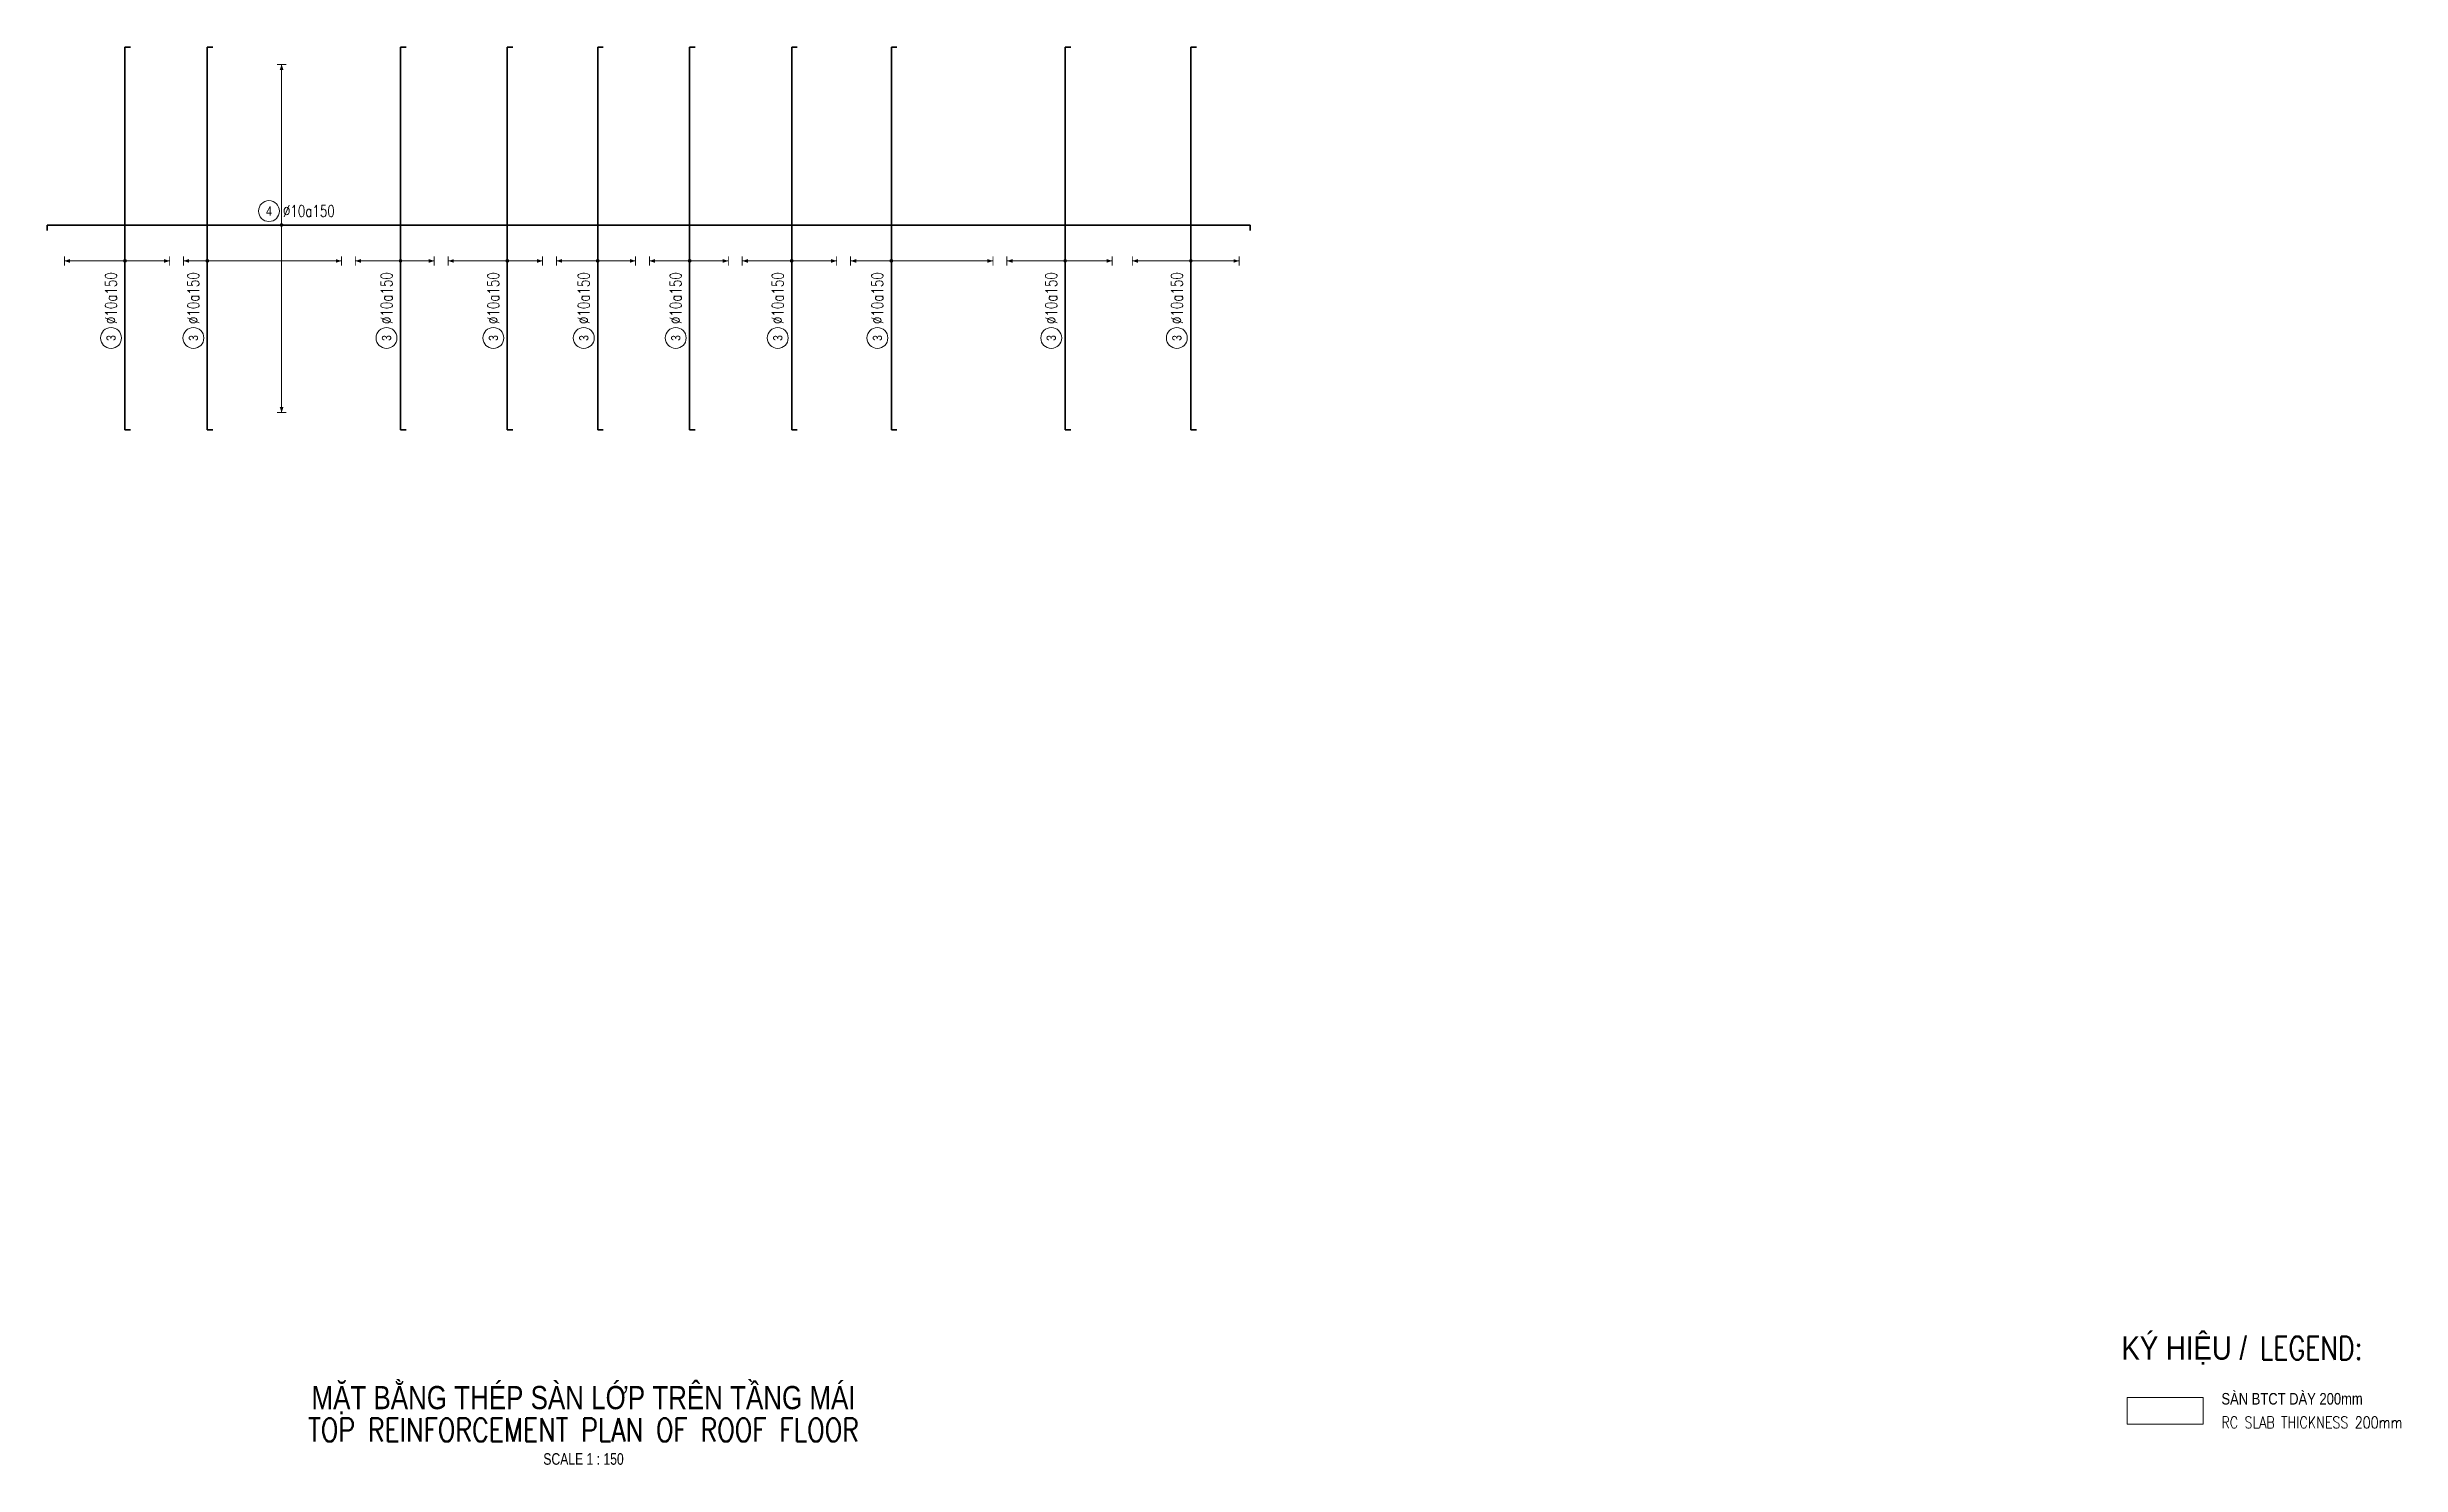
# Model space of a CAD drawing. Header units: millimetres. Extents: x -179076 to 245631, y -18667 to 64185.
# Drawn here: x 169586 to 245631, y 18374 to 64182 of the extents above; entities that cross this region are included whole.
import ezdxf
from ezdxf.enums import TextEntityAlignment as Align

# ---------------------------------------------------------------- set-up
doc = ezdxf.new("R2010")
doc.units = ezdxf.units.MM
doc.layers.get('0').update_dxf_attribs({"lineweight": 20})
for name, color, linetype, lineweight in [('NDC_S_ANNO', 7, 'Continuous', 20), ('NDC_S_CONTINUOUS', 3, 'Continuous', 20), ('NDC_S_DIM', 1, 'Continuous', 15), ('NDC_S_ENG TEXT', 2, 'Continuous', 20), ('NDC_S_ENG TITLE', 3, 'Continuous', 20), ('NDC_S_REBAR', 4, 'Continuous', 35), ('NDC_S_TEXT SYMBOL', 7, 'Continuous', 20), ('NDC_S_VN TEXT', 7, 'Continuous', 20), ('NDC_S_VN TITLE', 6, 'Continuous', 35)]:
    doc.layers.add(name, color=color, linetype=linetype, lineweight=lineweight)
doc.styles.add('ARIAL', font='arial.ttf', dxfattribs={"width": 0.8})
doc.styles.add('NDC_ANNO', font='', dxfattribs={"width": 0.8})
doc.styles.add('NDC_EN TXT', font='romans.shx', dxfattribs={"width": 0.8})
doc.styles.add('NDC_VIE TXT', font='arial.ttf', dxfattribs={"width": 0.8})
doc.styles.get('NDC_ANNO').set_extended_font_data('Dotum')

msp = doc.modelspace()

# ---------------------------------------------------------------- texts
at = {"layer": 'NDC_S_ENG TEXT', "attachment_point": 1, "line_spacing_factor": 0.7, "style": 'NDC_EN TXT'}
for s, insert, char_height in [('LEGEND:', (241075.1, 22523.6), 750), ('RC SLAB THICKNESS 200mm', (239832.4, 19934.3), 375)]:
    msp.add_mtext_dynamic_manual_height_columns(s, width=11151.525, gutter_width=10, heights=[0], dxfattribs=dict(at, insert=insert, char_height=char_height))
at = {"layer": 'NDC_S_VN TEXT', "style": 'NDC_VIE TXT', "width": 0.85}
msp.add_text('KÝ HIỆU /', height=750, dxfattribs=at).set_placement((236603, 22523.6), align=Align.TOP_LEFT)
at = {"layer": 'NDC_S_VN TEXT', "insert": (239832.4, 20697.7), "char_height": 375, "attachment_point": 1, "style": 'NDC_VIE TXT'}
msp.add_mtext_dynamic_manual_height_columns('SÀN BTCT DÀY 200mm', width=8485.707, gutter_width=10, heights=[0], dxfattribs=at)

# ---------------------------------------------------------------- blocks, each defined once
blk = doc.blocks.new('Drawing name_symbol')
at = {"layer": 'NDC_S_ENG TITLE', "style": 'NDC_EN TXT', "width": 0.8}
blk.add_attdef('SECTDET1', text='', height=5, dxfattribs=at).set_placement((0, 1.01), align=Align.CENTER)
at = {"layer": 'NDC_S_TEXT SYMBOL', "lineweight": 25, "style": 'NDC_ANNO', "width": 0.8}
blk.add_attdef('SSCALE', text='', height=2.5, dxfattribs=at).set_placement((0, -4), align=Align.CENTER)
at = {"layer": 'NDC_S_VN TITLE', "style": 'NDC_VIE TXT', "width": 0.8}
blk.add_attdef('SECTDET2', text='', height=5, dxfattribs=at).set_placement((0, 7.97), align=Align.CENTER)
blk = doc.blocks.new('*U240')
h = blk.add_hatch(color=6)
edge = h.paths.add_edge_path()
edge.add_arc((7.14, 0), 0.3, 0, 360)
at = {"layer": 'NDC_S_DIM', "color": 8}
for q in [(7.14, 34.59), (7.14, -40.41)]:
    blk.add_line((7.14, 0), q, dxfattribs=at)
for points in [[(6.14, 34.59, 0.2, 0.2, 0), (8.14, 34.59, 0, 0, 0)], [(6.14, -40.41, 0.2, 0.2, 0), (8.14, -40.41, 0, 0, 0)]]:
    blk.add_lwpolyline(points, format="xyseb", dxfattribs=at)
at = {"layer": 'NDC_S_DIM'}
blk.add_circle((4.42, 3), 2.25, dxfattribs=at)
at = {"layer": 'NDC_S_DIM', "color": 6}
blk.add_circle((7.14, 0), 0.3, dxfattribs=at)
at = {"layer": 'NDC_S_DIM', "color": 8}
for points in [[(6.74, 33.39), (7.14, 34.59), (7.54, 33.39)], [(6.74, -39.21), (7.14, -40.41), (7.54, -39.21)]]:
    blk.add_solid(points, dxfattribs=at)
at = {"layer": 'NDC_S_REBAR'}
for p, q in [((0, 0), (-43.37, 0)), ((-43.37, 0), (-43.37, -1.2)), ((0, 0), (215.76, 0)), ((215.76, 0), (215.76, -1.2)), ((-43.37, -1.2), (-43.37, -1.2)), ((215.76, -1.2), (215.76, -1.2))]:
    blk.add_line(p, q, dxfattribs=at)
at = {"layer": 'NDC_S_VN TEXT', "style": 'ARIAL', "width": 0.8}
blk.add_attdef('KHT', text='', height=2, dxfattribs=at).set_placement((4.42, 3), align=Align.MIDDLE_CENTER)
at = {"layer": 'NDC_S_VN TEXT', "color": 3, "style": 'NDC_EN TXT', "width": 0.75}
blk.add_attdef('DKT', (7.42, 1.75), '', height=2.5, dxfattribs=at)
blk = doc.blocks.new('*U241')
h = blk.add_hatch(color=6)
edge = h.paths.add_edge_path()
edge.add_arc((-7.97, 0), 0.3, 0, 360)
at = {"layer": 'NDC_S_DIM', "color": 8}
for q in [(-7.97, 13.04), (-7.97, -9.63)]:
    blk.add_line((-7.97, 0), q, dxfattribs=at)
for points in [[(-8.97, 13.04, 0.2, 0.2, 0), (-6.97, 13.04, 0, 0, 0)], [(-8.97, -9.63, 0.2, 0.2, 0), (-6.97, -9.63, 0, 0, 0)]]:
    blk.add_lwpolyline(points, format="xyseb", dxfattribs=at)
at = {"layer": 'NDC_S_DIM'}
blk.add_circle((-24.57, 3), 2.25, dxfattribs=at)
at = {"layer": 'NDC_S_DIM', "color": 6}
blk.add_circle((-7.97, 0), 0.3, dxfattribs=at)
at = {"layer": 'NDC_S_DIM', "color": 8}
for points in [[(-8.37, 11.84), (-7.97, 13.04), (-7.57, 11.84)], [(-8.37, -8.43), (-7.97, -9.63), (-7.57, -8.43)]]:
    blk.add_solid(points, dxfattribs=at)
at = {"layer": 'NDC_S_REBAR'}
for p, q in [((0, 0), (-44.38, 0)), ((-44.38, 0), (-44.38, -1.2)), ((0, 0), (38.09, 0)), ((38.09, 0), (38.09, -1.2)), ((-44.38, -1.2), (-44.38, -1.2)), ((38.09, -1.2), (38.09, -1.2))]:
    blk.add_line(p, q, dxfattribs=at)
at = {"layer": 'NDC_S_VN TEXT', "style": 'ARIAL', "width": 0.8}
blk.add_attdef('KHT', text='', height=2, dxfattribs=at).set_placement((-24.57, 3), align=Align.MIDDLE_CENTER)
at = {"layer": 'NDC_S_VN TEXT', "color": 3, "style": 'NDC_EN TXT', "width": 0.75}
blk.add_attdef('DKT', (-21.57, 1.75), '', height=2.5, dxfattribs=at)
blk = doc.blocks.new('*U242')
h = blk.add_hatch(color=6)
edge = h.paths.add_edge_path()
edge.add_arc((-7.97, 0), 0.3, 0, 360)
at = {"layer": 'NDC_S_DIM', "color": 8}
for q in [(-7.97, 5.12), (-7.97, -28.88)]:
    blk.add_line((-7.97, 0), q, dxfattribs=at)
for points in [[(-8.97, 5.12, 0.2, 0.2, 0), (-6.97, 5.12, 0, 0, 0)], [(-8.97, -28.88, 0.2, 0.2, 0), (-6.97, -28.88, 0, 0, 0)]]:
    blk.add_lwpolyline(points, format="xyseb", dxfattribs=at)
at = {"layer": 'NDC_S_DIM'}
blk.add_circle((-24.57, 3), 2.25, dxfattribs=at)
at = {"layer": 'NDC_S_DIM', "color": 6}
blk.add_circle((-7.97, 0), 0.3, dxfattribs=at)
at = {"layer": 'NDC_S_DIM', "color": 8}
for points in [[(-8.37, 3.92), (-7.97, 5.12), (-7.57, 3.92)], [(-8.37, -27.68), (-7.97, -28.88), (-7.57, -27.68)]]:
    blk.add_solid(points, dxfattribs=at)
at = {"layer": 'NDC_S_REBAR'}
for p, q in [((0, 0), (-44.38, 0)), ((-44.38, 0), (-44.38, -1.2)), ((0, 0), (38.09, 0)), ((38.09, 0), (38.09, -1.2)), ((-44.38, -1.2), (-44.38, -1.2)), ((38.09, -1.2), (38.09, -1.2))]:
    blk.add_line(p, q, dxfattribs=at)
at = {"layer": 'NDC_S_VN TEXT', "style": 'ARIAL', "width": 0.8}
blk.add_attdef('KHT', text='', height=2, dxfattribs=at).set_placement((-24.57, 3), align=Align.MIDDLE_CENTER)
at = {"layer": 'NDC_S_VN TEXT', "color": 3, "style": 'NDC_EN TXT', "width": 0.75}
blk.add_attdef('DKT', (-21.57, 1.75), '', height=2.5, dxfattribs=at)
blk = doc.blocks.new('*U243')
h = blk.add_hatch(color=6)
edge = h.paths.add_edge_path()
edge.add_arc((-7.97, 0), 0.3, 0, 360)
at = {"layer": 'NDC_S_DIM', "color": 8}
for q in [(-7.97, 9.72), (-7.97, -7.28)]:
    blk.add_line((-7.97, 0), q, dxfattribs=at)
for points in [[(-8.97, 9.72, 0.2, 0.2, 0), (-6.97, 9.72, 0, 0, 0)], [(-8.97, -7.28, 0.2, 0.2, 0), (-6.97, -7.28, 0, 0, 0)]]:
    blk.add_lwpolyline(points, format="xyseb", dxfattribs=at)
at = {"layer": 'NDC_S_DIM'}
blk.add_circle((-24.57, 3), 2.25, dxfattribs=at)
at = {"layer": 'NDC_S_DIM', "color": 6}
blk.add_circle((-7.97, 0), 0.3, dxfattribs=at)
at = {"layer": 'NDC_S_DIM', "color": 8}
for points in [[(-8.37, 8.52), (-7.97, 9.72), (-7.57, 8.52)], [(-8.37, -6.08), (-7.97, -7.28), (-7.57, -6.08)]]:
    blk.add_solid(points, dxfattribs=at)
at = {"layer": 'NDC_S_REBAR'}
for p, q in [((0, 0), (-44.38, 0)), ((-44.38, 0), (-44.38, -1.2)), ((0, 0), (38.09, 0)), ((38.09, 0), (38.09, -1.2)), ((-44.38, -1.2), (-44.38, -1.2)), ((38.09, -1.2), (38.09, -1.2))]:
    blk.add_line(p, q, dxfattribs=at)
at = {"layer": 'NDC_S_VN TEXT', "style": 'ARIAL', "width": 0.8}
blk.add_attdef('KHT', text='', height=2, dxfattribs=at).set_placement((-24.57, 3), align=Align.MIDDLE_CENTER)
at = {"layer": 'NDC_S_VN TEXT', "color": 3, "style": 'NDC_EN TXT', "width": 0.75}
blk.add_attdef('DKT', (-21.57, 1.75), '', height=2.5, dxfattribs=at)
blk = doc.blocks.new('*U244')
h = blk.add_hatch(color=6)
edge = h.paths.add_edge_path()
edge.add_arc((-7.97, 0), 0.3, 0, 360)
at = {"layer": 'NDC_S_DIM', "color": 8}
for q in [(-7.97, 12.72), (-7.97, -7.61)]:
    blk.add_line((-7.97, 0), q, dxfattribs=at)
for points in [[(-8.97, 12.72, 0.2, 0.2, 0), (-6.97, 12.72, 0, 0, 0)], [(-8.97, -7.61, 0.2, 0.2, 0), (-6.97, -7.61, 0, 0, 0)]]:
    blk.add_lwpolyline(points, format="xyseb", dxfattribs=at)
at = {"layer": 'NDC_S_DIM'}
blk.add_circle((-24.57, 3), 2.25, dxfattribs=at)
at = {"layer": 'NDC_S_DIM', "color": 6}
blk.add_circle((-7.97, 0), 0.3, dxfattribs=at)
at = {"layer": 'NDC_S_DIM', "color": 8}
for points in [[(-8.37, 11.52), (-7.97, 12.72), (-7.57, 11.52)], [(-8.37, -6.41), (-7.97, -7.61), (-7.57, -6.41)]]:
    blk.add_solid(points, dxfattribs=at)
at = {"layer": 'NDC_S_REBAR'}
for p, q in [((0, 0), (-44.38, 0)), ((-44.38, 0), (-44.38, -1.2)), ((0, 0), (38.09, 0)), ((38.09, 0), (38.09, -1.2)), ((-44.38, -1.2), (-44.38, -1.2)), ((38.09, -1.2), (38.09, -1.2))]:
    blk.add_line(p, q, dxfattribs=at)
at = {"layer": 'NDC_S_VN TEXT', "style": 'ARIAL', "width": 0.8}
blk.add_attdef('KHT', text='', height=2, dxfattribs=at).set_placement((-24.57, 3), align=Align.MIDDLE_CENTER)
at = {"layer": 'NDC_S_VN TEXT', "color": 3, "style": 'NDC_EN TXT', "width": 0.75}
blk.add_attdef('DKT', (-21.57, 1.75), '', height=2.5, dxfattribs=at)
blk = doc.blocks.new('*U245')
h = blk.add_hatch(color=6)
edge = h.paths.add_edge_path()
edge.add_arc((-7.97, 0), 0.3, 0, 360)
at = {"layer": 'NDC_S_DIM', "color": 8}
for q in [(-7.97, 8.86), (-7.97, -8.14)]:
    blk.add_line((-7.97, 0), q, dxfattribs=at)
for points in [[(-8.97, 8.86, 0.2, 0.2, 0), (-6.97, 8.86, 0, 0, 0)], [(-8.97, -8.14, 0.2, 0.2, 0), (-6.97, -8.14, 0, 0, 0)]]:
    blk.add_lwpolyline(points, format="xyseb", dxfattribs=at)
at = {"layer": 'NDC_S_DIM'}
blk.add_circle((-24.57, 3), 2.25, dxfattribs=at)
at = {"layer": 'NDC_S_DIM', "color": 6}
blk.add_circle((-7.97, 0), 0.3, dxfattribs=at)
at = {"layer": 'NDC_S_DIM', "color": 8}
for points in [[(-8.37, 7.66), (-7.97, 8.86), (-7.57, 7.66)], [(-8.37, -6.94), (-7.97, -8.14), (-7.57, -6.94)]]:
    blk.add_solid(points, dxfattribs=at)
at = {"layer": 'NDC_S_REBAR'}
for p, q in [((0, 0), (-44.38, 0)), ((-44.38, 0), (-44.38, -1.2)), ((0, 0), (38.09, 0)), ((38.09, 0), (38.09, -1.2)), ((-44.38, -1.2), (-44.38, -1.2)), ((38.09, -1.2), (38.09, -1.2))]:
    blk.add_line(p, q, dxfattribs=at)
at = {"layer": 'NDC_S_VN TEXT', "style": 'ARIAL', "width": 0.8}
blk.add_attdef('KHT', text='', height=2, dxfattribs=at).set_placement((-24.57, 3), align=Align.MIDDLE_CENTER)
at = {"layer": 'NDC_S_VN TEXT', "color": 3, "style": 'NDC_EN TXT', "width": 0.75}
blk.add_attdef('DKT', (-21.57, 1.75), '', height=2.5, dxfattribs=at)
blk = doc.blocks.new('*U246')
h = blk.add_hatch(color=6)
edge = h.paths.add_edge_path()
edge.add_arc((-7.97, 0), 0.3, 0, 360)
at = {"layer": 'NDC_S_DIM', "color": 8}
for q in [(-7.97, 8.67), (-7.97, -8.33)]:
    blk.add_line((-7.97, 0), q, dxfattribs=at)
for points in [[(-8.97, 8.67, 0.2, 0.2, 0), (-6.97, 8.67, 0, 0, 0)], [(-8.97, -8.33, 0.2, 0.2, 0), (-6.97, -8.33, 0, 0, 0)]]:
    blk.add_lwpolyline(points, format="xyseb", dxfattribs=at)
at = {"layer": 'NDC_S_DIM'}
blk.add_circle((-24.57, 3), 2.25, dxfattribs=at)
at = {"layer": 'NDC_S_DIM', "color": 6}
blk.add_circle((-7.97, 0), 0.3, dxfattribs=at)
at = {"layer": 'NDC_S_DIM', "color": 8}
for points in [[(-8.37, 7.47), (-7.97, 8.67), (-7.57, 7.47)], [(-8.37, -7.13), (-7.97, -8.33), (-7.57, -7.13)]]:
    blk.add_solid(points, dxfattribs=at)
at = {"layer": 'NDC_S_REBAR'}
for p, q in [((0, 0), (-44.38, 0)), ((-44.38, 0), (-44.38, -1.2)), ((0, 0), (38.09, 0)), ((38.09, 0), (38.09, -1.2)), ((-44.38, -1.2), (-44.38, -1.2)), ((38.09, -1.2), (38.09, -1.2))]:
    blk.add_line(p, q, dxfattribs=at)
at = {"layer": 'NDC_S_VN TEXT', "style": 'ARIAL', "width": 0.8}
blk.add_attdef('KHT', text='', height=2, dxfattribs=at).set_placement((-24.57, 3), align=Align.MIDDLE_CENTER)
at = {"layer": 'NDC_S_VN TEXT', "color": 3, "style": 'NDC_EN TXT', "width": 0.75}
blk.add_attdef('DKT', (-21.57, 1.75), '', height=2.5, dxfattribs=at)
blk = doc.blocks.new('*U247')
h = blk.add_hatch(color=6)
edge = h.paths.add_edge_path()
edge.add_arc((-7.97, 0), 0.3, 0, 360)
at = {"layer": 'NDC_S_DIM', "color": 8}
for q in [(-7.97, 10.64), (-7.97, -9.69)]:
    blk.add_line((-7.97, 0), q, dxfattribs=at)
for points in [[(-8.97, 10.64, 0.2, 0.2, 0), (-6.97, 10.64, 0, 0, 0)], [(-8.97, -9.69, 0.2, 0.2, 0), (-6.97, -9.69, 0, 0, 0)]]:
    blk.add_lwpolyline(points, format="xyseb", dxfattribs=at)
at = {"layer": 'NDC_S_DIM'}
blk.add_circle((-24.57, 3), 2.25, dxfattribs=at)
at = {"layer": 'NDC_S_DIM', "color": 6}
blk.add_circle((-7.97, 0), 0.3, dxfattribs=at)
at = {"layer": 'NDC_S_DIM', "color": 8}
for points in [[(-8.37, 9.44), (-7.97, 10.64), (-7.57, 9.44)], [(-8.37, -8.49), (-7.97, -9.69), (-7.57, -8.49)]]:
    blk.add_solid(points, dxfattribs=at)
at = {"layer": 'NDC_S_REBAR'}
for p, q in [((0, 0), (-44.38, 0)), ((-44.38, 0), (-44.38, -1.2)), ((0, 0), (38.09, 0)), ((38.09, 0), (38.09, -1.2)), ((-44.38, -1.2), (-44.38, -1.2)), ((38.09, -1.2), (38.09, -1.2))]:
    blk.add_line(p, q, dxfattribs=at)
at = {"layer": 'NDC_S_VN TEXT', "style": 'ARIAL', "width": 0.8}
blk.add_attdef('KHT', text='', height=2, dxfattribs=at).set_placement((-24.57, 3), align=Align.MIDDLE_CENTER)
at = {"layer": 'NDC_S_VN TEXT', "color": 3, "style": 'NDC_EN TXT', "width": 0.75}
blk.add_attdef('DKT', (-21.57, 1.75), '', height=2.5, dxfattribs=at)
blk = doc.blocks.new('*U248')
h = blk.add_hatch(color=6)
edge = h.paths.add_edge_path()
edge.add_arc((-7.97, 0), 0.3, 0, 360)
at = {"layer": 'NDC_S_DIM', "color": 8}
for q in [(-7.97, 8.77), (-7.97, -21.9)]:
    blk.add_line((-7.97, 0), q, dxfattribs=at)
for points in [[(-8.97, 8.77, 0.2, 0.2, 0), (-6.97, 8.77, 0, 0, 0)], [(-8.97, -21.9, 0.2, 0.2, 0), (-6.97, -21.9, 0, 0, 0)]]:
    blk.add_lwpolyline(points, format="xyseb", dxfattribs=at)
at = {"layer": 'NDC_S_DIM'}
blk.add_circle((-24.57, 3), 2.25, dxfattribs=at)
at = {"layer": 'NDC_S_DIM', "color": 6}
blk.add_circle((-7.97, 0), 0.3, dxfattribs=at)
at = {"layer": 'NDC_S_DIM', "color": 8}
for points in [[(-8.37, 7.57), (-7.97, 8.77), (-7.57, 7.57)], [(-8.37, -20.7), (-7.97, -21.9), (-7.57, -20.7)]]:
    blk.add_solid(points, dxfattribs=at)
at = {"layer": 'NDC_S_REBAR'}
for p, q in [((0, 0), (-44.38, 0)), ((-44.38, 0), (-44.38, -1.2)), ((0, 0), (38.09, 0)), ((38.09, 0), (38.09, -1.2)), ((-44.38, -1.2), (-44.38, -1.2)), ((38.09, -1.2), (38.09, -1.2))]:
    blk.add_line(p, q, dxfattribs=at)
at = {"layer": 'NDC_S_VN TEXT', "style": 'ARIAL', "width": 0.8}
blk.add_attdef('KHT', text='', height=2, dxfattribs=at).set_placement((-24.57, 3), align=Align.MIDDLE_CENTER)
at = {"layer": 'NDC_S_VN TEXT', "color": 3, "style": 'NDC_EN TXT', "width": 0.75}
blk.add_attdef('DKT', (-21.57, 1.75), '', height=2.5, dxfattribs=at)
blk = doc.blocks.new('*U249')
h = blk.add_hatch(color=6)
edge = h.paths.add_edge_path()
edge.add_arc((-7.97, 0), 0.3, 0, 360)
at = {"layer": 'NDC_S_DIM', "color": 8}
for q in [(-7.97, 12.54), (-7.97, -10.12)]:
    blk.add_line((-7.97, 0), q, dxfattribs=at)
for points in [[(-8.97, 12.54, 0.2, 0.2, 0), (-6.97, 12.54, 0, 0, 0)], [(-8.97, -10.12, 0.2, 0.2, 0), (-6.97, -10.12, 0, 0, 0)]]:
    blk.add_lwpolyline(points, format="xyseb", dxfattribs=at)
at = {"layer": 'NDC_S_DIM'}
blk.add_circle((-24.57, 3), 2.25, dxfattribs=at)
at = {"layer": 'NDC_S_DIM', "color": 6}
blk.add_circle((-7.97, 0), 0.3, dxfattribs=at)
at = {"layer": 'NDC_S_DIM', "color": 8}
for points in [[(-8.37, 11.34), (-7.97, 12.54), (-7.57, 11.34)], [(-8.37, -8.92), (-7.97, -10.12), (-7.57, -8.92)]]:
    blk.add_solid(points, dxfattribs=at)
at = {"layer": 'NDC_S_REBAR'}
for p, q in [((0, 0), (-44.38, 0)), ((-44.38, 0), (-44.38, -1.2)), ((0, 0), (38.09, 0)), ((38.09, 0), (38.09, -1.2)), ((-44.38, -1.2), (-44.38, -1.2)), ((38.09, -1.2), (38.09, -1.2))]:
    blk.add_line(p, q, dxfattribs=at)
at = {"layer": 'NDC_S_VN TEXT', "style": 'ARIAL', "width": 0.8}
blk.add_attdef('KHT', text='', height=2, dxfattribs=at).set_placement((-24.57, 3), align=Align.MIDDLE_CENTER)
at = {"layer": 'NDC_S_VN TEXT', "color": 3, "style": 'NDC_EN TXT', "width": 0.75}
blk.add_attdef('DKT', (-21.57, 1.75), '', height=2.5, dxfattribs=at)
blk = doc.blocks.new('*U250')
h = blk.add_hatch(color=6)
edge = h.paths.add_edge_path()
edge.add_arc((-7.97, 0), 0.3, 0, 360)
at = {"layer": 'NDC_S_DIM', "color": 8}
for q in [(-7.97, 12.6), (-7.97, -10.4)]:
    blk.add_line((-7.97, 0), q, dxfattribs=at)
for points in [[(-8.97, 12.6, 0.2, 0.2, 0), (-6.97, 12.6, 0, 0, 0)], [(-8.97, -10.4, 0.2, 0.2, 0), (-6.97, -10.4, 0, 0, 0)]]:
    blk.add_lwpolyline(points, format="xyseb", dxfattribs=at)
at = {"layer": 'NDC_S_DIM'}
blk.add_circle((-24.57, 3), 2.25, dxfattribs=at)
at = {"layer": 'NDC_S_DIM', "color": 6}
blk.add_circle((-7.97, 0), 0.3, dxfattribs=at)
at = {"layer": 'NDC_S_DIM', "color": 8}
for points in [[(-8.37, 11.4), (-7.97, 12.6), (-7.57, 11.4)], [(-8.37, -9.2), (-7.97, -10.4), (-7.57, -9.2)]]:
    blk.add_solid(points, dxfattribs=at)
at = {"layer": 'NDC_S_REBAR'}
for p, q in [((0, 0), (-44.38, 0)), ((-44.38, 0), (-44.38, -1.2)), ((0, 0), (38.09, 0)), ((38.09, 0), (38.09, -1.2)), ((-44.38, -1.2), (-44.38, -1.2)), ((38.09, -1.2), (38.09, -1.2))]:
    blk.add_line(p, q, dxfattribs=at)
at = {"layer": 'NDC_S_VN TEXT', "style": 'ARIAL', "width": 0.8}
blk.add_attdef('KHT', text='', height=2, dxfattribs=at).set_placement((-24.57, 3), align=Align.MIDDLE_CENTER)
at = {"layer": 'NDC_S_VN TEXT', "color": 3, "style": 'NDC_EN TXT', "width": 0.75}
blk.add_attdef('DKT', (-21.57, 1.75), '', height=2.5, dxfattribs=at)

# ---------------------------------------------------------------- linework, layer by layer
at = {"layer": 'NDC_S_CONTINUOUS'}
msp.add_lwpolyline([(236788.2, 20556.1), (239246.5, 20556.1), (239246.5, 19692), (236788.2, 19692)], close=True, dxfattribs=at)

# ---------------------------------------------------------------- block references
at = {"xscale": 150, "yscale": 150, "zscale": 150, "rotation": 90}
for name, p in [('*U241', (172102.1, 58468.4)), ('*U242', (174763.2, 58468.4)), ('*U243', (181003.2, 58468.4)), ('*U244', (184454, 58468.4)), ('*U245', (187374.7, 58468.4)), ('*U246', (190345.8, 58468.4)), ('*U247', (193641.6, 58468.4)), ('*U248', (196861.4, 58468.4)), ('*U249', (202477.2, 58468.4)), ('*U250', (206535.9, 58468.4))]:
    msp.add_blockref(name, p, dxfattribs=at).add_auto_attribs({'KHT': '3', 'DKT': '%%C10a150'})
at = {"xscale": 150, "yscale": 150, "zscale": 150}
msp.add_blockref('*U240', (176092.1, 58433.2), dxfattribs=at).add_auto_attribs({'KHT': '4', 'DKT': '%%C10a150'})
at = {"layer": 'NDC_S_ANNO', "xscale": 150, "yscale": 150, "zscale": 150}
msp.add_blockref('Drawing name_symbol', (186916.8, 18979), dxfattribs=at).add_auto_attribs({'SECTDET1': 'TOP REINFORCEMENT PLAN OF ROOF FLOOR', 'SECTDET2': 'MẶT BẰNG THÉP SÀN LỚP TRÊN TẦNG MÁI', 'SSCALE': 'SCALE 1 : 150'})

msp.set_redraw_order([(e.dxf.handle, doc.entitydb.next_handle()) for e in msp.query("TEXT MTEXT ATTDEF DIMENSION ARC_DIMENSION")])  # texts and dimensions are drawn at this point

doc.saveas('drawing.dxf')
